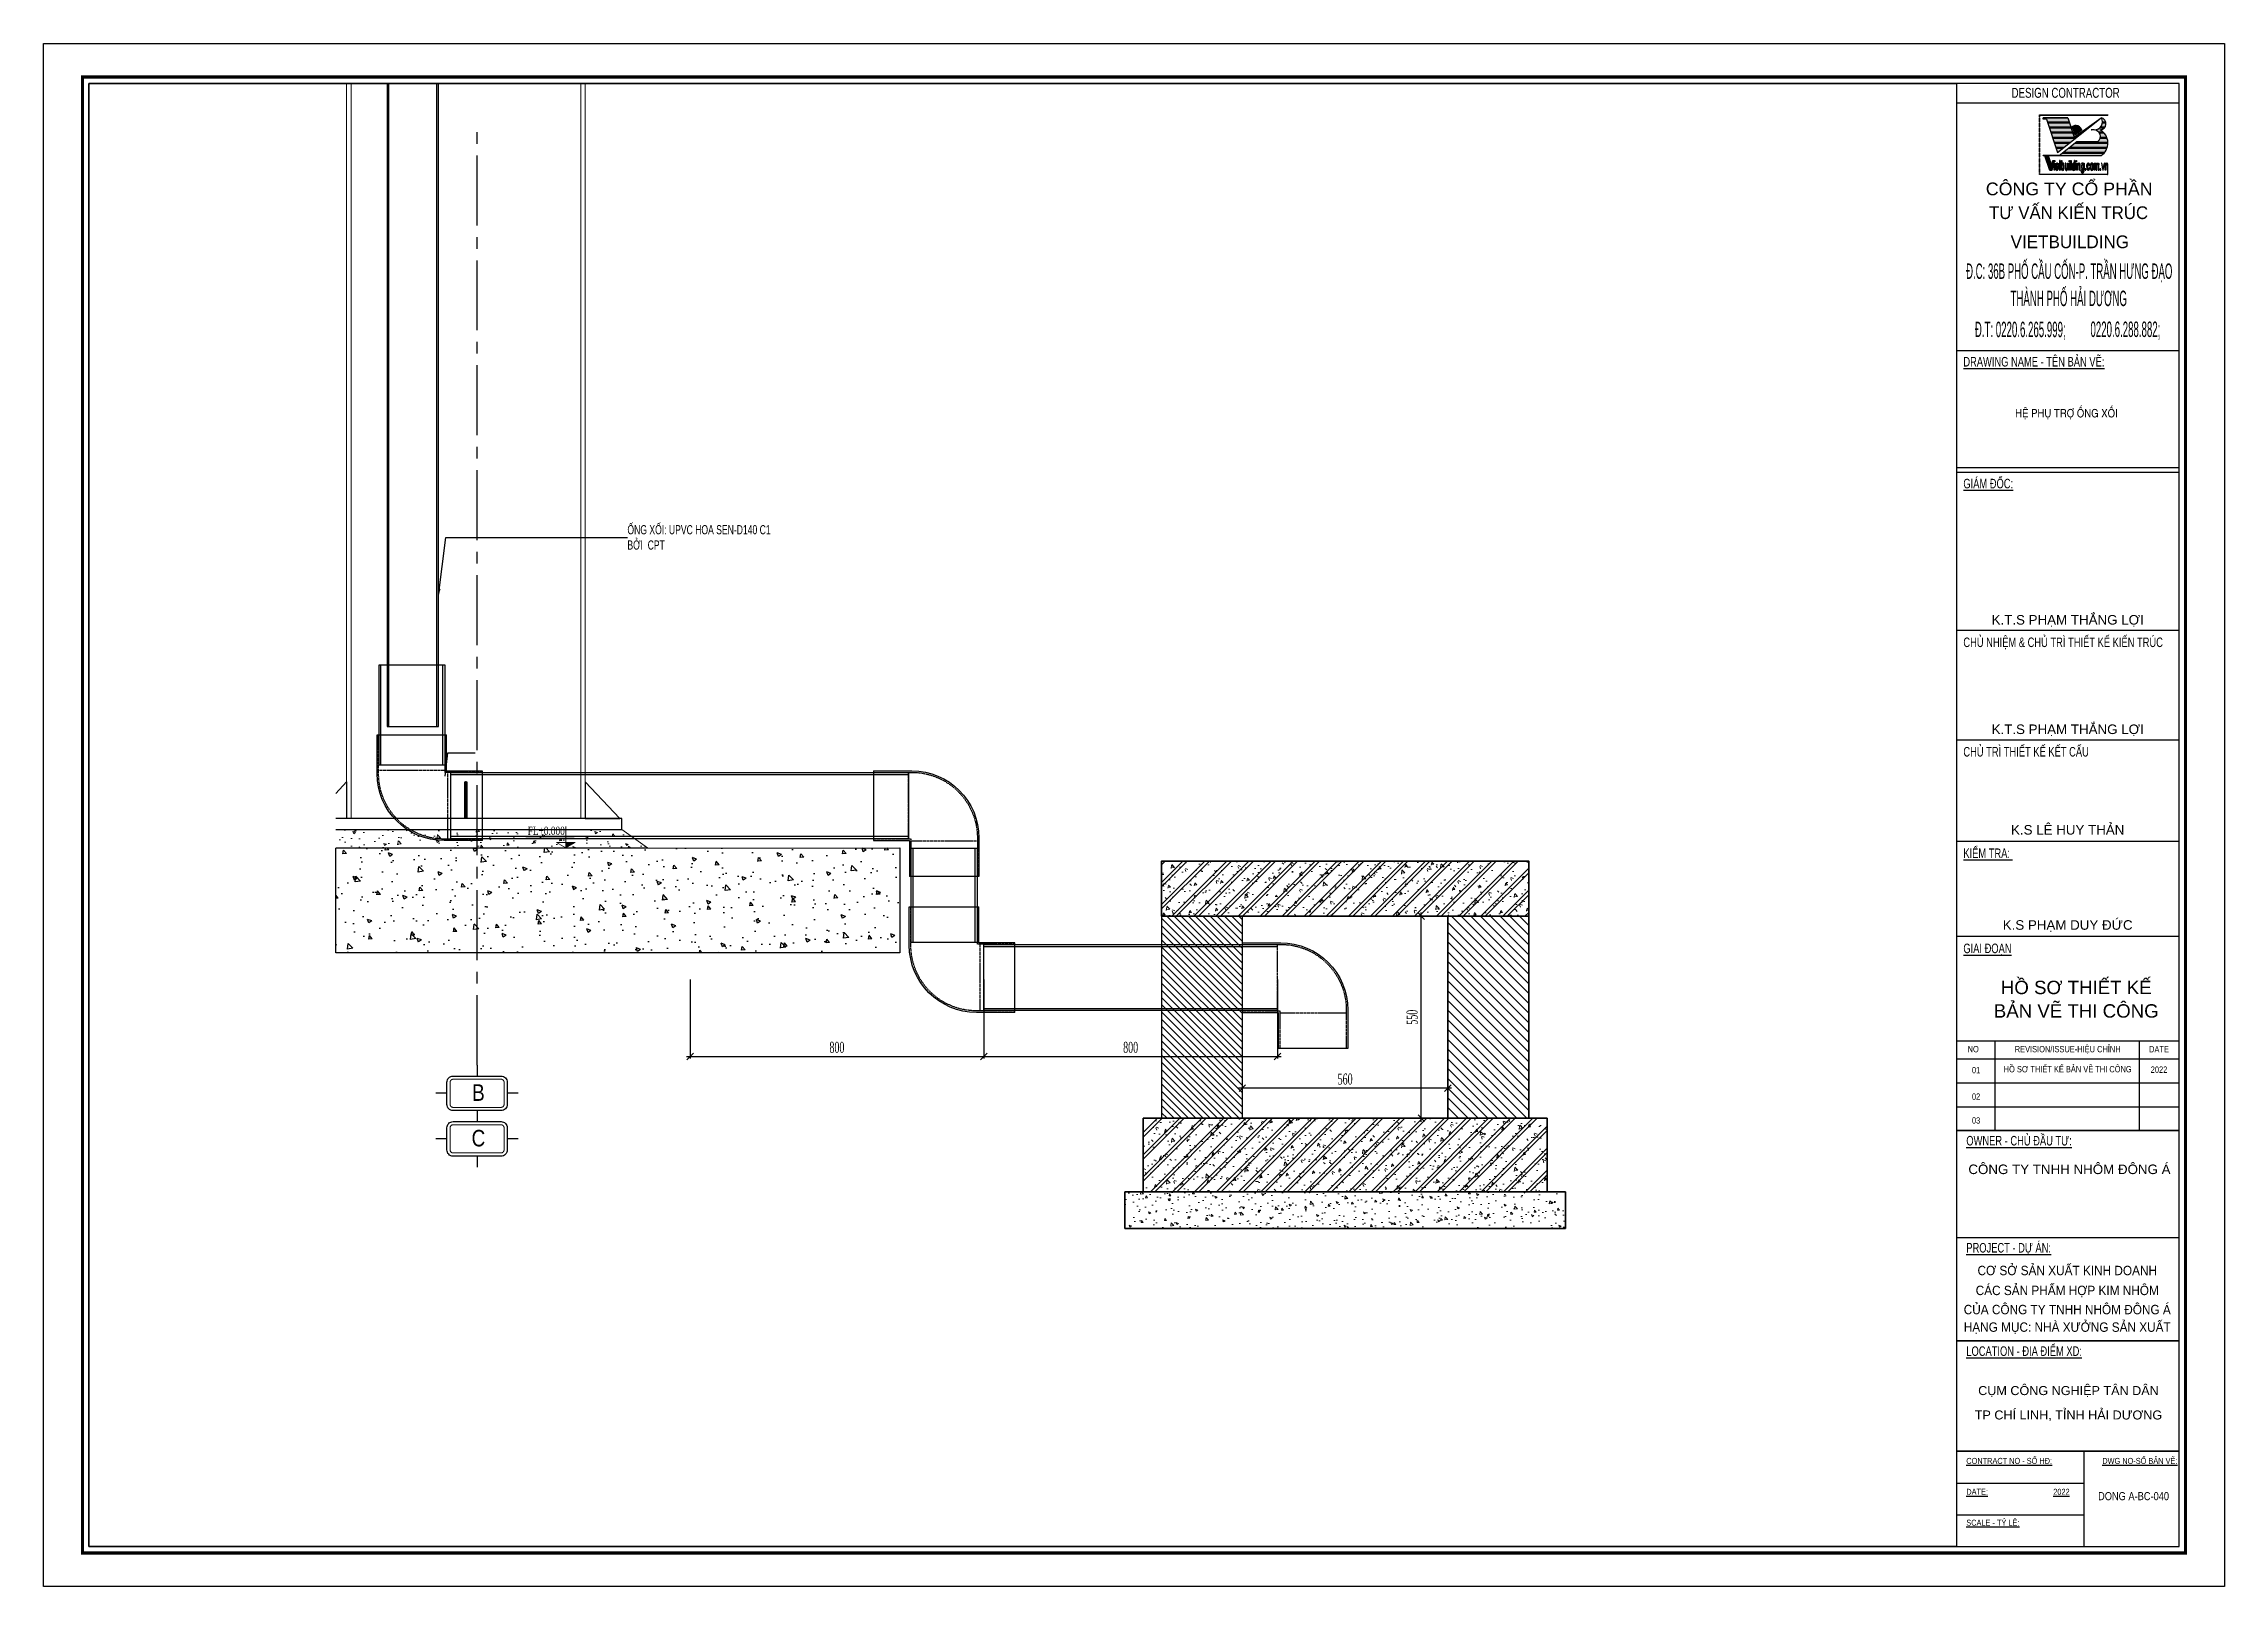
# Model space of a CAD drawing. Header units: inches. Extents: x 1359 to 46357, y -3807 to 191.
# Drawn here: x 26701 to 27295, y -229 to 191 of the extents above; entities that cross this region are included whole.
import ezdxf
from ezdxf.enums import TextEntityAlignment as Align

# ---------------------------------------------------------------- set-up
doc = ezdxf.new("R2010")
doc.units = ezdxf.units.IN
doc.header["$MEASUREMENT"] = 0
for name, pattern in [('CENTER2', [28.575, 19.05, -3.175, 3.175, -3.175]), ('DASHED2', [9.525, 6.35, -3.175]), ('HIDDEN', [0.375, 0.25, -0.125])]:
    doc.linetypes.add(name, pattern=pattern)
for name, color, linetype in [('1', 1, 'Continuous'), ('2', 2, 'Continuous'), ('3', 3, 'Continuous'), ('7', 7, 'Continuous'), ('A-TUONG', 253, 'Continuous'), ('DASHED', 8, 'DASHED2'), ('DIM', 8, 'Continuous'), ('DOWNPOUT', 52, 'Continuous'), ('flashing', 6, 'Continuous'), ('GHI CHU', 7, 'Continuous'), ('KhungTen', 7, 'Continuous'), ('ROOFING', 4, 'Continuous')]:
    doc.layers.add(name, color=color, linetype=linetype)
for name, color, linetype, lineweight in [('251', 251, 'Continuous', 9), ('8', 8, 'CENTER2', 13), ('A-HATCH', 251, 'Continuous', 9), ('Cat', 1, 'Continuous', 35), ('S-STEEL-BEAM', 3, 'Continuous', 0), ('Z-DIMENSIONS-LINES', 1, 'Continuous', 0)]:
    doc.layers.add(name, color=color, linetype=linetype, lineweight=lineweight)
doc.styles.add('hx2', font='VHARIALN.TTF')
doc.styles.add('ST1', font='vntimeh.shx', dxfattribs={"width": 0.6})
doc.styles.add('ST1H', font='vnshxh.shx', dxfattribs={"width": 0.7})
doc.styles.add('ST4', font='VHARIALN.TTF')
doc.styles.add('TILLE', font='VHARIAL.TTF', dxfattribs={"width": 0.7})
doc.styles.add('vntimeh.shx', font='vntimeh.shx', dxfattribs={"width": 0.6})
doc.dimstyles.new('10', dxfattribs={"dimtxt": 3, "dimasz": 1.8, "dimexe": 0.5, "dimexo": 0.5, "dimgap": 1, "dimtad": 1, "dimdec": 0, "dimlfac": 10, "dimzin": 0, "dimdsep": 46, "dimtxsty": 'ST1', "dimblk": 'OBLIQUE', "dimcen": 1, "dimdle": 1, "dimclrd": 8, "dimclre": 8, "dimclrt": 3, "dimadec": 0, "dimazin": 0, "dimtfac": 1, "dimtdec": 0, "dimtix": 1, "dimtmove": 0, "dimatfit": 3, "dimfxl": 0.18, "dimtfill": 1, "dimtolj": 1, "dimtzin": 0, "dimlwd": -1, "dimlwe": -1, "dimarcsym": 1})
doc.dimstyles.new('3', dxfattribs={"dimtxt": 3.5, "dimasz": 1.8, "dimexe": 1, "dimexo": 0, "dimgap": 1, "dimtad": 1, "dimdec": 0, "dimlfac": 3, "dimzin": 0, "dimdsep": 46, "dimtxsty": 'ST1H', "dimblk": 'OBLIQUE', "dimcen": 1, "dimdle": 1, "dimclrd": 8, "dimclre": 8, "dimclrt": 3, "dimadec": 0, "dimazin": 0, "dimtfac": 1, "dimtdec": 0, "dimtix": 1, "dimtofl": 0, "dimtmove": 1, "dimatfit": 3, "dimfxl": 0.18, "dimtfill": 1, "dimtolj": 1, "dimtzin": 0, "dimlwd": -1, "dimlwe": -1, "dimarcsym": 1})

# ---------------------------------------------------------------- blocks, each defined once
blk = doc.blocks.new('A2SBCVN-D')
h = blk.add_hatch(color=16)
h.paths.add_polyline_path([(543.68, 398.73), (543.73, 398.73), (543.73, 399.83), (543.68, 399.83)])
h.paths.add_polyline_path([(543.68, 397.35), (543.73, 397.35), (543.73, 398.45), (543.68, 398.45)])
h.paths.add_polyline_path([(543.68, 395.96), (543.73, 395.96), (543.73, 397.06), (543.68, 397.06)])
h.paths.add_polyline_path([(543.68, 394.58), (543.73, 394.58), (543.73, 395.68), (543.68, 395.68)])
h.paths.add_polyline_path([(543.68, 393.2), (543.73, 393.2), (543.73, 394.3), (543.68, 394.3)])
h.paths.add_polyline_path([(543.68, 391.82), (543.73, 391.82), (543.73, 392.92), (543.68, 392.92)])
h.paths.add_polyline_path([(543.68, 390.43), (543.73, 390.43), (543.73, 391.53), (543.68, 391.53)])
h.paths.add_polyline_path([(543.73, 390.15), (543.68, 390.15), (543.68, 389.05), (543.73, 389.05)])
h.paths.add_polyline_path([(543.68, 387.67), (543.73, 387.67), (543.73, 388.77), (543.68, 388.77)])
h.paths.add_polyline_path([(543.68, 386.28), (543.73, 386.28), (543.73, 387.38), (543.68, 387.38)])
h.paths.add_polyline_path([(543.73, 384.62), (543.68, 384.62), (543.68, 384.4), (543.73, 384.4)])
h.paths.add_polyline_path([(543.68, 384.9), (543.73, 384.9), (543.73, 386), (543.68, 386)])
h.paths.add_polyline_path([(543.73, 400.57), (562.24, 400.57), (562.24, 400.63), (543.68, 400.63), (543.68, 400.11), (543.73, 400.11)])
h = blk.add_hatch(color=16)
h.paths.add_polyline_path([(560.46, 399.83, -0.138544), (560.81, 398.73), (561.67, 398.73, 0.260318)])
h.paths.add_polyline_path([(561.74, 398.45), (560.79, 398.45, -0.1433), (560.34, 397.35), (561.52, 397.35, 0.172481)])
h.paths.add_polyline_path([(561.31, 397.06), (560.07, 397.06, -0.19294), (558.57, 396.56), (557.83, 396.56), (557.75, 396.49), (558.41, 396.49, -0.2212), (559.77, 395.96), (560.95, 395.96, 0.057734), (560.18, 396.53, 0.193391)])
h.paths.add_polyline_path([(561.23, 395.68), (559.99, 395.68, -0.168052), (560.24, 394.58), (561.93, 394.58, 0.079058)])
h.paths.add_polyline_path([(562.04, 394.3), (560.19, 394.3, -0.174147), (559.51, 393.35), (553.81, 393.35), (553.62, 393.2), (562.26, 393.2, 0.067915)])
h.paths.add_polyline_path([(562.27, 392.92), (553.27, 392.92), (551.89, 391.82), (562.12, 391.82, 0.067165)])
h.paths.add_polyline_path([(562.03, 391.53), (551.53, 391.53), (550.15, 390.43), (561.44, 390.43, 0.075638)])
h.paths.add_polyline_path([(561.21, 390.15), (549.8, 390.15), (549.1, 389.59), (549.12, 389.54), (546.02, 389.54), (546.04, 389.47), (560.42, 389.47, 0.062807)])
h = blk.add_hatch(color=16)
h.paths.add_polyline_path([(552.45, 397.35), (554.57, 397.35, 0.327957)])
h.paths.add_polyline_path([(553.23, 394.88), (554.34, 395.68), (552.96, 395.68)])
edge = h.paths.add_edge_path()
edge.add_line((554.74, 395.96), (555.24, 396.33))
edge.add_arc((553.51, 395.91), 1.78, 13.59965, 40.32237)
edge.add_line((554.87, 397.06), (552.51, 397.06))
edge.add_line((552.51, 397.06), (552.87, 395.96))
edge.add_line((552.87, 395.96), (554.74, 395.96))
for points in [[(546.02, 389.54), (544.67, 389.54), (544.67, 389.49), (545.11, 389.49), (546.43, 385.5), (546.96, 385.5), (547.5, 388.18), (547.25, 388.18), (546.96, 386.62)], [(561.38, 387.45), (561.21, 387.45), (560.93, 385.92), (560.66, 387.45), (560.49, 387.45), (560.85, 385.51), (561.01, 385.51)], [(562.12, 384.4), (543.68, 384.4), (543.68, 384.35), (562.12, 384.35)], [(562.28, 384.4), (562.12, 384.4), (562.12, 384.35), (562.28, 384.35)]]:
    blk.add_hatch(color=16).paths.add_polyline_path(points)
h = blk.add_hatch(color=16)
h.paths.add_polyline_path([(547.8, 387.45), (547.63, 387.45), (547.63, 385.51), (547.8, 385.51)])
h.paths.add_polyline_path([(547.8, 388.18), (547.64, 388.18), (547.64, 387.8), (547.8, 387.8)])
h = blk.add_hatch(color=16)
edge = h.paths.add_edge_path()
edge.add_ellipse((548.44, 386.48), major_axis=(0, 1.01), ratio=0.467993, start_angle=-1.65359, end_angle=181.65359)
edge.add_line((548.46, 385.46), (548.46, 385.74))
edge.add_ellipse((548.45, 386.39), major_axis=(0, -0.658), ratio=0.439031, start_angle=270.61566, end_angle=362.36604, ccw=False)
edge.add_line((548.16, 386.39), (548.46, 386.39))
edge.add_line((548.46, 386.39), (548.46, 386.67))
edge.add_line((548.46, 386.67), (548.18, 386.67))
edge.add_ellipse((548.45, 386.66), major_axis=(0, 0.553), ratio=0.480235, start_angle=357.42527, end_angle=449.74626, ccw=False)
edge.add_line((548.46, 387.22), (548.46, 387.49))
edge = h.paths.add_edge_path()
edge.add_ellipse((548.44, 386.48), major_axis=(0, 1.01), ratio=0.467993, start_angle=-95.06323, end_angle=-1.65359)
edge.add_line((548.46, 387.49), (548.46, 387.22))
edge.add_ellipse((548.45, 386.66), major_axis=(0, 0.553), ratio=0.480235, start_angle=270.25374, end_angle=357.42527, ccw=False)
edge.add_line((548.71, 386.67), (548.46, 386.67))
edge.add_line((548.46, 386.67), (548.46, 386.39))
edge.add_line((548.46, 386.39), (548.92, 386.39))
edge = h.paths.add_edge_path()
edge.add_ellipse((548.44, 386.48), major_axis=(0, 1.01), ratio=0.467993, start_angle=181.65359, end_angle=248.01879)
edge.add_line((548.88, 386.1), (548.71, 386.14))
edge.add_ellipse((548.45, 386.39), major_axis=(0, -0.658), ratio=0.439031, start_angle=362.36604, end_angle=427.09973, ccw=False)
edge.add_line((548.46, 385.74), (548.46, 385.46))
h.paths.add_polyline_path([(549.44, 387.45), (549.28, 387.45), (549.28, 388.18), (549.11, 388.18), (549.11, 387.45), (548.99, 387.45), (548.99, 387.19), (549.11, 387.19), (549.11, 385.51), (549.28, 385.51), (549.28, 387.19), (549.44, 387.19)])
h = blk.add_hatch(color=16)
edge = h.paths.add_edge_path()
edge.add_ellipse((561.92, 386.62), major_axis=(0, 0.592), ratio=0.429631, start_angle=337.64297, end_angle=431.11554, ccw=False)
edge.add_arc((561.75, 386.94), 0.355, 22.22037, 39.41118, ccw=False)
edge.add_arc((560.91, 386.76), 1.21, 2.42274, 15.04467, ccw=False)
edge.add_line((562.12, 386.81), (562.12, 384.4))
edge.add_line((562.12, 384.4), (562.28, 384.4))
edge.add_line((562.28, 384.4), (562.28, 387.02))
edge.add_arc((561.86, 387.02), 0.426, 0.09229, 16.46786)
edge.add_arc((561.89, 387.12), 0.374, 2.90688, 68.6705)
edge.add_ellipse((561.94, 386.62), major_axis=(0, 0.867), ratio=0.461501, start_angle=347.94134, end_angle=400.5743)
edge.add_line((561.68, 387.28), (561.68, 387.44))
edge.add_line((561.68, 387.44), (561.51, 387.44))
edge.add_line((561.51, 387.44), (561.51, 385.52))
edge.add_line((561.51, 385.52), (561.68, 385.52))
edge.add_line((561.68, 385.52), (561.68, 386.81))
at = {"layer": 'GHI CHU'}
h = blk.add_hatch(color=256, dxfattribs=at)
h.paths.add_polyline_path([(551.83, 398.45), (545.9, 398.45), (546.26, 397.35), (552.19, 397.35)])
h.paths.add_polyline_path([(552.29, 397.06), (546.35, 397.06), (546.71, 395.96), (552.65, 395.96)])
h.paths.add_polyline_path([(552.74, 395.68), (546.8, 395.68), (547.16, 394.58), (553.1, 394.58)])
h.paths.add_polyline_path([(553.53, 394.3), (547.25, 394.3), (547.61, 393.2), (552.15, 393.2)])
h.paths.add_polyline_path([(551.79, 392.92), (547.7, 392.92), (548.06, 391.82), (550.41, 391.82)])
h.paths.add_polyline_path([(550.06, 391.53), (548.16, 391.53), (548.52, 390.43), (548.68, 390.43)])
h.paths.add_polyline_path([(544.67, 399.83), (544.67, 399.4), (545.59, 399.4), (545.8, 398.73), (551.74, 398.73), (551.38, 399.83)])
h = blk.add_hatch(color=256, dxfattribs=at)
h.paths.add_polyline_path([(555.26, 395.68), (554.71, 395.68), (553.18, 394.58), (553.88, 394.58)])
h.paths.add_polyline_path([(556.99, 397.06), (556.63, 397.06), (555.1, 395.96), (555.61, 395.96)])
h.paths.add_polyline_path([(558.73, 398.45), (558.55, 398.45), (557.02, 397.35), (557.35, 397.35)])
h.paths.add_polyline_path([(560.46, 399.83), (558.94, 398.73), (559.08, 398.73)])
h = blk.add_hatch(color=256, dxfattribs=at)
h.paths.add_polyline_path([(552.26, 386.35), (552.1, 386.35), (552.1, 385.51), (552.26, 385.51)])
h.paths.add_polyline_path([(552.26, 388.18), (552.1, 388.18), (552.1, 386.35), (552.26, 386.35)])
h.paths.add_polyline_path([(551.85, 387.45), (551.67, 387.45), (551.67, 386.35), (551.85, 386.35)])
h.paths.add_polyline_path([(551.85, 386.35), (551.67, 386.35), (551.67, 385.51), (551.85, 385.51)])
h.paths.add_polyline_path([(551.84, 388.18), (551.68, 388.18), (551.68, 387.8), (551.84, 387.8)])
h.paths.add_polyline_path([(551.42, 387.44), (551.25, 387.44), (551.25, 386.35), (551.42, 386.35)])
edge = h.paths.add_edge_path()
edge.add_line((551.42, 386.35), (551.25, 386.35))
edge.add_line((551.25, 386.35), (551.25, 386.15))
edge.add_ellipse((551.01, 386.34), major_axis=(0, -0.592), ratio=0.429631, start_angle=370.82114, end_angle=431.11554, ccw=False)
edge.add_line((551.06, 385.76), (551.06, 385.49))
edge.add_ellipse((550.99, 386.34), major_axis=(0, -0.867), ratio=0.461501, start_angle=369.7106, end_angle=400.5743)
edge.add_line((551.25, 385.68), (551.25, 385.52))
edge.add_line((551.25, 385.52), (551.42, 385.52))
edge.add_line((551.42, 385.52), (551.42, 386.35))
edge = h.paths.add_edge_path()
edge.add_line((550.82, 386.15), (550.82, 386.35))
edge.add_line((550.82, 386.35), (550.65, 386.35))
edge.add_line((550.65, 386.35), (550.65, 385.94))
edge.add_arc((551.08, 385.94), 0.426, 180.09229, 196.46786)
edge.add_arc((551.04, 385.84), 0.374, 182.90688, 248.6705)
edge.add_ellipse((550.99, 386.34), major_axis=(0, -0.867), ratio=0.461501, start_angle=347.94134, end_angle=369.7106)
edge.add_line((551.06, 385.49), (551.06, 385.76))
edge.add_ellipse((551.01, 386.34), major_axis=(0, -0.592), ratio=0.429631, start_angle=337.64297, end_angle=370.82114, ccw=False)
edge.add_arc((551.19, 386.02), 0.355, 202.22037, 219.41118, ccw=False)
edge.add_arc((552.03, 386.2), 1.21, 182.42274, 195.04467, ccw=False)
h.paths.add_polyline_path([(550.82, 387.45), (550.65, 387.45), (550.65, 386.35), (550.82, 386.35)])
edge = h.paths.add_edge_path()
edge.add_ellipse((550.03, 386.48), major_axis=(0, 1.01), ratio=0.405538, start_angle=262.78401, end_angle=401.54315)
edge.add_line((549.76, 387.23), (549.76, 388.18))
edge.add_line((549.76, 388.18), (549.59, 388.18))
edge.add_line((549.59, 388.18), (549.59, 386.35))
edge.add_line((549.59, 386.35), (549.76, 386.35))
edge.add_ellipse((550.02, 386.47), major_axis=(0, -0.743), ratio=0.34591, start_angle=80.54175, end_angle=279.45825, ccw=False)
edge.add_line((550.27, 386.35), (550.44, 386.35))
edge = h.paths.add_edge_path()
edge.add_ellipse((550.03, 386.48), major_axis=(0, 1.01), ratio=0.405538, start_angle=138.45685, end_angle=262.78401)
edge.add_line((550.44, 386.35), (550.27, 386.35))
edge.add_ellipse((550.02, 386.47), major_axis=(0, -0.743), ratio=0.34591, start_angle=-80.54175, end_angle=80.54175, ccw=False)
edge.add_line((549.76, 386.35), (549.59, 386.35))
edge.add_line((549.59, 386.35), (549.59, 385.51))
edge.add_line((549.59, 385.51), (549.76, 385.51))
edge.add_line((549.76, 385.51), (549.76, 385.72))
h = blk.add_hatch(color=256, dxfattribs=at)
edge = h.paths.add_edge_path()
edge.add_line((553.3, 388.18), (553.13, 388.18))
edge.add_line((553.13, 388.18), (553.13, 387.23))
edge.add_ellipse((552.86, 386.48), major_axis=(0, 1.01), ratio=0.405538, start_angle=-41.54315, end_angle=-11.40788)
edge.add_line((552.94, 387.47), (552.94, 387.19))
edge.add_ellipse((552.87, 386.47), major_axis=(0, -0.743), ratio=0.34591, start_angle=14.87451, end_angle=165.12549, ccw=False)
edge.add_line((552.94, 385.75), (552.94, 385.49))
edge.add_ellipse((552.86, 386.48), major_axis=(0, 1.01), ratio=0.405538, start_angle=191.40788, end_angle=221.54315)
edge.add_line((553.13, 385.72), (553.13, 385.51))
edge.add_line((553.13, 385.51), (553.3, 385.51))
edge.add_line((553.3, 385.51), (553.3, 388.18))
edge = h.paths.add_edge_path()
edge.add_ellipse((552.87, 386.47), major_axis=(0, -0.743), ratio=0.34591, start_angle=165.12549, end_angle=374.87451, ccw=False)
edge.add_line((552.94, 387.19), (552.94, 387.47))
edge.add_ellipse((552.86, 386.48), major_axis=(0, 1.01), ratio=0.405538, start_angle=-11.40788, end_angle=191.40788)
edge.add_line((552.94, 385.49), (552.94, 385.75))
h = blk.add_hatch(color=256, dxfattribs=at)
h.paths.add_polyline_path([(554.72, 386.54), (554.55, 386.54), (554.55, 385.51), (554.72, 385.51)])
edge = h.paths.add_edge_path()
edge.add_ellipse((554.38, 386.62), major_axis=(0, 0.867), ratio=0.461501, start_angle=347.94134, end_angle=400.5743)
edge.add_line((554.12, 387.28), (554.12, 387.44))
edge.add_line((554.12, 387.44), (553.95, 387.44))
edge.add_line((553.95, 387.44), (553.95, 386.54))
edge.add_line((553.95, 386.54), (554.12, 386.54))
edge.add_line((554.12, 386.54), (554.12, 386.81))
edge.add_ellipse((554.36, 386.62), major_axis=(0, 0.592), ratio=0.429631, start_angle=337.64297, end_angle=431.11554, ccw=False)
edge.add_arc((554.18, 386.94), 0.355, 22.22037, 39.41118, ccw=False)
edge.add_arc((553.34, 386.76), 1.21, 2.42274, 15.04467, ccw=False)
edge.add_line((554.55, 386.81), (554.55, 386.54))
edge.add_line((554.55, 386.54), (554.72, 386.54))
edge.add_line((554.72, 386.54), (554.72, 387.02))
edge.add_arc((554.29, 387.02), 0.426, 0.09229, 16.46786)
edge.add_arc((554.33, 387.12), 0.374, 2.90688, 68.6705)
h.paths.add_polyline_path([(554.12, 386.54), (553.95, 386.54), (553.95, 385.52), (554.12, 385.52)])
h.paths.add_polyline_path([(553.72, 387.45), (553.55, 387.45), (553.55, 385.51), (553.72, 385.51)])
h.paths.add_polyline_path([(553.72, 388.18), (553.56, 388.18), (553.56, 387.8), (553.72, 387.8)])
h = blk.add_hatch(color=256, dxfattribs=at)
edge = h.paths.add_edge_path()
edge.add_line((555.79, 386.54), (555.62, 386.54))
edge.add_ellipse((555.37, 386.5), major_axis=(0, -0.71), ratio=0.36195, start_angle=-93.15697, end_angle=93.15697, ccw=False)
edge.add_line((555.11, 386.54), (554.93, 386.54))
edge.add_ellipse((555.34, 386.5), major_axis=(0, -0.994), ratio=0.412615, start_angle=267.53347, end_angle=403.88923)
edge.add_line((555.62, 385.78), (555.62, 385.48))
edge.add_ellipse((555.35, 385.48), major_axis=(0, 0.487), ratio=0.558443, start_angle=109.47253, end_angle=270, ccw=False)
edge.add_line((555.1, 385.32), (554.93, 385.37))
edge.add_ellipse((555.35, 385.71), major_axis=(0, -0.994), ratio=0.451737, start_angle=289.93133, end_angle=436.3167)
edge.add_line((555.79, 385.47), (555.79, 386.54))
edge = h.paths.add_edge_path()
edge.add_line((555.79, 387.44), (555.62, 387.44))
edge.add_line((555.62, 387.44), (555.62, 387.21))
edge.add_ellipse((555.34, 386.5), major_axis=(0, -0.994), ratio=0.412615, start_angle=136.11077, end_angle=267.53347)
edge.add_line((554.93, 386.54), (555.11, 386.54))
edge.add_ellipse((555.37, 386.5), major_axis=(0, -0.71), ratio=0.36195, start_angle=93.15697, end_angle=266.84303, ccw=False)
edge.add_line((555.62, 386.54), (555.79, 386.54))
edge.add_line((555.79, 386.54), (555.79, 387.44))
h = blk.add_hatch(color=256, dxfattribs=at)
edge = h.paths.add_edge_path()
edge.add_ellipse((556.92, 386.5), major_axis=(0, -0.994), ratio=0.466355, start_angle=277.69478, end_angle=431.13362)
edge.add_line((557.36, 386.17), (557.18, 386.22))
edge.add_ellipse((556.92, 386.48), major_axis=(0, -0.732), ratio=0.388198, start_angle=278.95447, end_angle=429.57905, ccw=False)
edge.add_line((556.64, 386.36), (556.46, 386.36))
edge = h.paths.add_edge_path()
edge.add_ellipse((556.92, 386.5), major_axis=(0, -0.994), ratio=0.466355, start_angle=112.4126, end_angle=277.69478)
edge.add_line((556.46, 386.36), (556.64, 386.36))
edge.add_ellipse((556.92, 386.48), major_axis=(0, -0.732), ratio=0.388198, start_angle=117.33128, end_angle=278.95447, ccw=False)
edge.add_line((557.17, 386.81), (557.35, 386.87))
edge = h.paths.add_edge_path()
edge.add_ellipse((557.88, 386.48), major_axis=(0, -0.732), ratio=0.388198, start_angle=81.04553, end_angle=278.95447, ccw=False)
edge.add_line((558.16, 386.36), (558.34, 386.36))
edge.add_ellipse((557.88, 386.5), major_axis=(0, -0.994), ratio=0.466355, start_angle=82.30522, end_angle=277.69478)
edge.add_line((557.42, 386.36), (557.6, 386.36))
edge = h.paths.add_edge_path()
edge.add_ellipse((557.88, 386.48), major_axis=(0, -0.732), ratio=0.388198, start_angle=-81.04553, end_angle=81.04553, ccw=False)
edge.add_line((557.6, 386.36), (557.42, 386.36))
edge.add_ellipse((557.88, 386.5), major_axis=(0, -0.994), ratio=0.466355, start_angle=-82.30522, end_angle=82.30522)
edge.add_line((558.34, 386.36), (558.16, 386.36))
h = blk.add_hatch(color=256, dxfattribs=at)
edge = h.paths.add_edge_path()
edge.add_spline(control_points=[(559.26, 386.81), (559.27, 386.87), (559.28, 386.96), (559.33, 387.08), (559.38, 387.16), (559.44, 387.19), (559.48, 387.19), (559.49, 387.19)], knot_values=[0, 0, 0, 0, 11.081479, 18.244879, 23.976294, 28.152413, 30.786044, 30.786044, 30.786044, 30.786044], degree=3, periodic=0)
edge.add_ellipse((559.42, 386.62), major_axis=(0.095, 0.575), ratio=0.385084, start_angle=293.17495, end_angle=365.36311, ccw=False)
edge.add_line((559.66, 386.81), (559.66, 385.52))
edge.add_line((559.66, 385.52), (559.83, 385.52))
edge.add_line((559.83, 385.52), (559.83, 387))
edge.add_spline(control_points=[(559.83, 387), (559.83, 387.01), (559.82, 387.06), (559.81, 387.15), (559.78, 387.27), (559.74, 387.38), (559.67, 387.46), (559.58, 387.49), (559.5, 387.49), (559.42, 387.47), (559.35, 387.4), (559.3, 387.32), (559.26, 387.23), (559.24, 387.17), (559.23, 387.15)], knot_values=[0, 0, 0, 0, 2.354431, 9.360482, 17.790385, 25.124088, 31.700767, 37.28702, 42.777566, 47.268232, 53.023974, 59.355994, 66.629373, 71.187747, 71.187747, 71.187747, 71.187747], degree=3, periodic=0)
edge.add_spline(control_points=[(559.23, 387.15), (559.22, 387.19), (559.2, 387.27), (559.16, 387.37), (559.11, 387.43), (559.04, 387.48), (558.97, 387.49), (558.89, 387.49), (558.81, 387.45), (558.74, 387.37), (558.7, 387.31), (558.68, 387.28)], knot_values=[0, 0, 0, 0, 8.754315, 14.529021, 20.507142, 24.712325, 29.168518, 34.074723, 40.327725, 46.124469, 53.763056, 53.763056, 53.763056, 53.763056], degree=3, periodic=0)
edge.add_line((558.68, 387.28), (558.68, 387.44))
edge.add_line((558.68, 387.44), (558.51, 387.44))
edge.add_line((558.51, 387.44), (558.51, 385.52))
edge.add_line((558.51, 385.52), (558.68, 385.52))
edge.add_line((558.68, 385.52), (558.68, 386.81))
edge.add_ellipse((558.92, 386.62), major_axis=(0, 0.592), ratio=0.429631, start_angle=337.64297, end_angle=431.11554, ccw=False)
edge.add_arc((558.76, 387), 0.31, 13.97298, 32.37003, ccw=False)
edge.add_arc((557.89, 386.76), 1.21, 2.42274, 15.04467, ccw=False)
edge.add_line((559.1, 386.81), (559.1, 385.51))
edge.add_line((559.1, 385.51), (559.26, 385.51))
edge.add_line((559.26, 385.51), (559.26, 386.81))
for points in [[(556.27, 385.89), (556.08, 385.89), (556.08, 385.51), (556.27, 385.51)], [(560.31, 385.89), (560.12, 385.89), (560.12, 385.51), (560.31, 385.51)]]:
    blk.add_hatch(color=256, dxfattribs=at).paths.add_polyline_path(points)
for p, q in [((543.68, 400.11), (543.73, 400.11)), ((543.68, 399.83), (543.73, 399.83)), ((543.68, 398.73), (543.73, 398.73)), ((543.68, 398.45), (543.73, 398.45)), ((544.67, 399.83), (551.38, 399.83)), ((544.67, 399.4), (544.67, 399.83)), ((545.8, 398.73), (551.74, 398.73)), ((545.9, 398.45), (551.83, 398.45)), ((558.55, 398.45), (558.73, 398.45)), ((558.94, 398.73), (559.08, 398.73)), ((560.79, 398.45), (561.74, 398.45)), ((560.81, 398.73), (561.67, 398.73)), ((543.68, 397.35), (543.73, 397.35)), ((543.68, 397.35), (543.73, 397.35)), ((543.68, 397.06), (543.73, 397.06)), ((543.68, 395.96), (543.73, 395.96)), ((543.68, 395.68), (543.73, 395.68)), ((543.68, 394.58), (543.73, 394.58)), ((543.68, 394.3), (543.73, 394.3)), ((543.68, 393.2), (543.73, 393.2)), ((543.68, 392.92), (543.73, 392.92)), ((546.26, 397.35), (552.19, 397.35)), ((546.35, 397.06), (552.29, 397.06)), ((546.71, 395.96), (552.65, 395.96)), ((546.8, 395.68), (552.74, 395.68)), ((547.16, 394.58), (553.88, 394.58)), ((547.25, 394.3), (553.53, 394.3)), ((547.61, 393.2), (552.15, 393.2)), ((547.7, 392.92), (551.79, 392.92)), ((549.03, 389.54), (553.81, 393.35)), ((552.45, 397.35), (554.57, 397.35)), ((552.51, 397.06), (554.87, 397.06)), ((552.87, 395.96), (554.74, 395.96)), ((552.96, 395.68), (554.34, 395.68)), ((554.71, 395.68), (555.26, 395.68)), ((555.1, 395.96), (555.61, 395.96)), ((556.63, 397.06), (556.99, 397.06)), ((557.02, 397.35), (557.35, 397.35)), ((559.77, 395.96), (560.95, 395.96)), ((559.99, 395.68), (561.23, 395.68)), ((560.07, 397.06), (561.31, 397.06)), ((560.19, 394.3), (562.04, 394.3)), ((560.24, 394.58), (561.93, 394.58)), ((560.34, 397.35), (561.52, 397.35)), ((543.68, 391.82), (543.73, 391.82)), ((543.68, 391.53), (543.73, 391.53)), ((543.68, 390.43), (543.73, 390.43)), ((543.68, 390.15), (543.73, 390.15)), ((543.68, 389.05), (543.73, 389.05)), ((543.68, 388.77), (543.73, 388.77)), ((543.68, 387.67), (543.73, 387.67)), ((543.68, 387.38), (543.73, 387.38)), ((543.68, 386.28), (543.73, 386.28)), ((548.06, 391.82), (550.41, 391.82)), ((548.16, 391.53), (550.06, 391.53)), ((548.52, 390.43), (548.68, 390.43)), ((549.8, 390.15), (561.21, 390.15)), ((550.15, 390.43), (561.44, 390.43)), ((551.53, 391.53), (562.03, 391.53)), ((551.89, 391.82), (562.12, 391.82)), ((543.68, 386), (543.73, 386)), ((543.68, 384.9), (543.73, 384.9)), ((543.68, 384.62), (543.73, 384.62))]:
    blk.add_line(p, q)
at = {"color": 16}
for p, q in [((562.18, 400.57), (562.24, 400.57)), ((553.27, 392.92), (562.27, 392.92)), ((553.62, 393.2), (562.26, 393.2)), ((553.81, 393.35), (559.51, 393.35)), ((558.41, 396.49), (557.75, 396.49)), ((558.57, 396.56), (557.83, 396.56)), ((549.12, 389.54), (544.67, 389.54)), ((545.11, 389.49), (544.67, 389.49)), ((560.42, 389.47), (546.04, 389.47)), ((548.16, 386.39), (548.92, 386.39)), ((548.18, 386.67), (548.71, 386.67)), ((560.42, 389.47), (548.61, 389.47)), ((548.71, 386.14), (548.88, 386.1)), ((562.28, 384.4), (543.68, 384.4)), ((543.68, 384.4), (543.68, 384.35)), ((562.28, 384.35), (543.68, 384.35))]:
    blk.add_line(p, q, dxfattribs=at)
at = {"color": 176}
blk.add_line((557.75, 396.49), (557.83, 396.56), dxfattribs=at)
at = {"color": 16}
for points in [[(543.68, 400.11), (543.68, 400.63), (562.24, 400.63), (562.24, 400.57)], [(543.68, 398.73), (543.68, 399.83)], [(543.68, 397.35), (543.68, 398.45)], [(543.73, 400.11), (543.73, 400.57), (562.18, 400.57), (562.18, 400.57)], [(543.73, 398.73), (543.73, 399.83)], [(543.73, 397.35), (543.73, 398.45)], [(543.68, 395.96), (543.68, 397.06)], [(543.68, 394.58), (543.68, 395.68)], [(543.68, 393.2), (543.68, 394.3)], [(543.68, 391.82), (543.68, 392.92)], [(543.73, 395.96), (543.73, 397.06)], [(543.73, 394.58), (543.73, 395.68)], [(543.73, 393.2), (543.73, 394.3)], [(543.73, 391.82), (543.73, 392.92)], [(543.68, 390.43), (543.68, 391.53)], [(543.68, 389.05), (543.68, 390.15)], [(543.68, 387.67), (543.68, 388.77)], [(543.68, 386.28), (543.68, 387.38)], [(543.73, 390.43), (543.73, 391.53)], [(543.73, 389.05), (543.73, 390.15)], [(543.73, 387.67), (543.73, 388.77)], [(543.73, 386.28), (543.73, 387.38)], [(549.11, 387.19), (548.99, 387.19), (548.99, 387.45), (549.11, 387.45)], [(549.28, 387.45), (549.28, 388.18), (549.11, 388.18), (549.11, 387.45)], [(549.11, 387.19), (549.11, 385.51), (549.28, 385.51), (549.28, 387.19)], [(549.28, 387.45), (549.44, 387.45), (549.44, 387.19), (549.28, 387.19)], [(561.68, 386.81), (561.68, 385.52), (561.51, 385.52), (561.51, 387.44), (561.68, 387.44), (561.68, 387.28)], [(562.12, 386.81), (562.12, 384.35), (562.28, 384.35), (562.28, 387.02)], [(543.68, 384.9), (543.68, 386)], [(543.68, 384.4), (543.68, 384.62)], [(543.73, 384.9), (543.73, 386)], [(543.73, 384.4), (543.73, 384.62)]]:
    blk.add_lwpolyline(points, dxfattribs=at)
for points in [[(547.5, 388.18), (546.96, 385.5), (546.43, 385.5), (545.11, 389.49), (544.67, 389.49), (544.67, 389.54), (546.02, 389.54), (546.96, 386.62), (547.25, 388.18)], [(547.63, 387.45), (547.8, 387.45), (547.8, 385.51), (547.63, 385.51)], [(547.64, 388.18), (547.8, 388.18), (547.8, 387.8), (547.64, 387.8)], [(560.66, 387.45), (560.49, 387.45), (560.85, 385.51), (561.01, 385.51), (561.38, 387.45), (561.21, 387.45), (560.93, 385.92)]]:
    blk.add_lwpolyline(points, close=True, dxfattribs=at)
for centre, radius, start, end in [((558.69, 398.67), 2.12, 266.90313, 33.07941), ((560.08, 398.2), 1.67, 273.42206, 76.79415), ((558.53, 394.77), 1.73, 304.75817, 93.82587), ((558.12, 392.93), 4.15, 303.65002, 60.24555), ((561.89, 387.12), 0.374, 2.90688, 69.84098), ((561.75, 386.94), 0.355, 22.22037, 39.41118), ((560.91, 386.76), 1.21, 0.91786, 15.04467), ((561.86, 387.02), 0.426, 359.90771, 16.46786)]:
    blk.add_arc(centre, radius, start, end, dxfattribs=at)
blk.add_arc((553.51, 395.91), 1.78, 13.59965, 127.50143)
for centre, major_axis, ratio, start_param, end_param in [((548.44, 386.48), (0, 1.01), 0.467993, 1.954441, 7.942352), ((548.45, 386.39), (0, 0.658), 0.439031, 1.581542, 4.312704), ((548.45, 386.66), (0, 0.553), 0.480235, -1.566368, 1.566368), ((561.92, 386.62), (0, 0.592), 0.429631, -0.390204, 1.2412), ((561.94, 386.62), (0, 0.867), 0.461501, -0.708155, 0.210463)]:
    blk.add_ellipse(centre, major_axis=major_axis, ratio=ratio, start_param=start_param, end_param=end_param, dxfattribs=at)
at = {"layer": '2', "color": 157, "linetype": 'Continuous'}
blk.add_lwpolyline([(0, 420), (594, 420), (594, 0), (0, 0)], close=True, dxfattribs=at)
at = {"layer": '2', "color": 167, "linetype": 'Continuous', "const_width": 0.871}
blk.add_lwpolyline([(10.59, 9.07), (583.41, 9.07), (583.41, 410.93), (10.59, 410.93)], close=True, dxfattribs=at)
at = {"layer": '2', "color": 147, "linetype": 'Continuous'}
blk.add_lwpolyline([(12.33, 10.81), (581.67, 10.81), (581.67, 409.19), (12.33, 409.19)], close=True, dxfattribs=at)
at = {"layer": 'DIM'}
for p, q in [((551.38, 399.83), (544.67, 399.83)), ((545.59, 399.4), (544.67, 399.4)), ((545.59, 399.4), (544.67, 399.4)), ((545.59, 399.4), (548.55, 390.33)), ((546.02, 398.08), (548.55, 390.33)), ((548.55, 390.33), (560.46, 399.83)), ((551.38, 399.83), (553.11, 394.53)), ((553.11, 394.53), (560.46, 399.83))]:
    blk.add_line(p, q, dxfattribs=at)
at = {"layer": 'GHI CHU'}
for p, q in [((557.17, 386.81), (557.35, 386.87)), ((557.18, 386.22), (557.36, 386.17)), ((555.13, 385.31), (554.92, 385.37))]:
    blk.add_line(p, q, dxfattribs=at)
for points in [[(549.76, 385.72), (549.76, 385.51), (549.59, 385.51), (549.59, 388.18), (549.76, 388.18), (549.76, 387.23)], [(550.82, 386.15), (550.82, 387.45), (550.65, 387.45), (550.65, 385.94)], [(551.25, 386.15), (551.25, 387.44), (551.42, 387.44), (551.42, 385.52), (551.25, 385.52), (551.25, 385.68)], [(553.13, 387.23), (553.13, 388.18), (553.3, 388.18), (553.3, 385.51), (553.13, 385.51), (553.13, 385.72)], [(553.13, 385.72), (553.13, 385.51), (553.3, 385.51), (553.3, 388.18), (553.13, 388.18), (553.13, 387.23)], [(554.12, 386.81), (554.12, 385.52), (553.95, 385.52), (553.95, 387.44), (554.12, 387.44), (554.12, 387.28)], [(554.55, 386.81), (554.55, 385.51), (554.72, 385.51), (554.72, 387.02)], [(555.62, 387.21), (555.62, 387.44), (555.79, 387.44), (555.79, 385.47)], [(558.68, 386.81), (558.68, 385.52), (558.51, 385.52), (558.51, 387.44), (558.68, 387.44), (558.68, 387.28)], [(559.1, 386.81), (559.1, 385.51), (559.26, 385.51), (559.26, 386.81)], [(559.66, 386.81), (559.66, 385.52), (559.83, 385.52), (559.83, 387)], [(555.62, 385.47), (555.62, 385.78)]]:
    blk.add_lwpolyline(points, dxfattribs=at)
for points in [[(551.67, 387.45), (551.85, 387.45), (551.85, 385.51), (551.67, 385.51)], [(551.68, 388.18), (551.84, 388.18), (551.84, 387.8), (551.68, 387.8)], [(552.1, 388.18), (552.26, 388.18), (552.26, 385.51), (552.1, 385.51)], [(553.55, 387.45), (553.72, 387.45), (553.72, 385.51), (553.55, 385.51)], [(553.56, 388.18), (553.72, 388.18), (553.72, 387.8), (553.56, 387.8)], [(556.08, 385.51), (556.27, 385.51), (556.27, 385.89), (556.08, 385.89)], [(560.12, 385.51), (560.31, 385.51), (560.31, 385.89), (560.12, 385.89)]]:
    blk.add_lwpolyline(points, close=True, dxfattribs=at)
for centre, radius, start, end in [((552.03, 386.2), 1.21, 180.91786, 195.04467), ((554.33, 387.12), 0.374, 2.90688, 69.84098), ((554.18, 386.94), 0.355, 22.22037, 39.41118), ((553.34, 386.76), 1.21, 0.91786, 15.04467), ((554.29, 387.02), 0.426, 359.90771, 16.46786), ((558.76, 387), 0.31, 13.97298, 32.37003), ((557.89, 386.76), 1.21, 0.91786, 15.04467), ((551.08, 385.94), 0.426, 179.90771, 196.46786), ((551.04, 385.84), 0.374, 182.90688, 249.84098), ((551.19, 386.02), 0.355, 202.22037, 219.41118)]:
    blk.add_arc(centre, radius, start, end, dxfattribs=at)
for centre, major_axis, ratio, start_param, end_param in [((550.03, 386.48), (0, 1.01), 0.405538, -0.725065, 3.866657), ((550.02, 386.47), (0, -0.743), 0.34591, -1.570796, 4.712389), ((551.01, 386.34), (0, 0.592), 0.429631, 2.751389, 4.382793), ((552.86, 386.48), (0, 1.01), 0.405538, -0.725065, 3.866657), ((552.87, 386.47), (0, -0.743), 0.34591, -1.570796, 4.712389), ((554.36, 386.62), (0, 0.592), 0.429631, -0.390204, 1.2412), ((554.38, 386.62), (0, 0.867), 0.461501, -0.708155, 0.210463), ((555.34, 386.5), (0, 0.994), 0.412615, 2.375581, 7.049197), ((555.37, 386.5), (0, -0.71), 0.36195, -1.570796, 4.712389), ((556.92, 386.5), (0, 0.994), 0.466355, -1.179623, 4.383108), ((556.92, 386.48), (0, 0.732), 0.388198, -1.093776, 4.355976), ((557.88, 386.5), (0, -0.994), 0.466355, -1.570796, 4.712389), ((557.88, 386.48), (0, -0.732), 0.388198, -1.570796, 4.712389), ((558.92, 386.62), (0, 0.592), 0.429631, -0.390204, 1.2412), ((559.42, 386.62), (0.095, 0.575), 0.385084, -0.093604, 1.166317), ((550.99, 386.34), (0, 0.867), 0.461501, 2.433438, 3.352056), ((555.35, 385.71), (0, 0.994), 0.451737, 1.809615, 4.364522), ((555.35, 385.48), (0, 0.487), 0.558443, 1.570796, 4.372529)]:
    blk.add_ellipse(centre, major_axis=major_axis, ratio=ratio, start_param=start_param, end_param=end_param, dxfattribs=at)
for points in [[(558.68, 387.28), (558.74, 387.38), (558.81, 387.44), (558.9, 387.49), (558.97, 387.49), (559.04, 387.47), (559.1, 387.44), (559.16, 387.36), (559.19, 387.28), (559.23, 387.15)], [(559.23, 387.15), (559.25, 387.22), (559.3, 387.32), (559.36, 387.4), (559.42, 387.46), (559.49, 387.49), (559.58, 387.49), (559.66, 387.45), (559.73, 387.38), (559.78, 387.27), (559.81, 387.14), (559.82, 387.03), (559.83, 387)], [(559.49, 387.19), (559.45, 387.19), (559.39, 387.16), (559.34, 387.09), (559.29, 386.98), (559.26, 386.81)]]:
    blk.add_spline(points, degree=3, dxfattribs=at)
at = {"layer": 'KhungTen'}
for p, q in [((581.67, 409.19), (521.02, 409.19)), ((521.02, 409.19), (521.02, 139.14)), ((581.67, 139.14), (581.67, 409.19)), ((581.67, 403.82), (521.02, 403.82)), ((521.02, 336.46), (581.67, 336.46)), ((581.67, 304.48), (521.02, 304.48)), ((581.67, 303.27), (521.02, 303.27)), ((581.67, 260.21), (521.02, 260.21)), ((581.67, 230.41), (521.02, 230.41)), ((581.67, 202.78), (521.02, 202.78)), ((581.67, 176.88), (521.02, 176.88)), ((521.02, 148.54), (581.67, 148.54)), ((531.56, 137.09), (531.56, 148.54)), ((570.84, 124.1), (570.84, 148.54)), ((521.02, 143.59), (581.67, 143.59)), ((521.02, 143.59), (581.67, 143.59)), ((521.02, 139.14), (521.02, 66.81)), ((521.02, 137.09), (581.67, 137.09)), ((531.56, 130.59), (531.56, 137.09)), ((581.67, 66.81), (581.67, 139.14)), ((521.02, 130.59), (581.67, 130.59)), ((531.56, 124.1), (531.56, 130.59)), ((521.02, 124.1), (581.67, 124.1)), ((581.67, 124.1), (521.02, 124.1)), ((521.02, 94.94), (581.67, 94.94)), ((521.02, 66.81), (521.02, 36.8)), ((521.02, 66.81), (581.67, 66.81)), ((581.67, 66.81), (521.02, 66.81)), ((581.67, 36.8), (581.67, 66.81)), ((521.02, 36.8), (521.02, 10.81)), ((521.02, 36.8), (581.67, 36.8)), ((581.67, 36.8), (521.02, 36.8)), ((555.68, 36.8), (555.68, 10.81)), ((581.67, 10.81), (581.67, 36.8)), ((521.02, 28.14), (555.68, 28.14)), ((521.02, 19.47), (555.68, 19.47)), ((521.02, 10.81), (581.67, 10.81))]:
    blk.add_line(p, q, dxfattribs=at)
at = {"layer": '3', "ltscale": 0.5, "style": 'ST4'}
for tag, p in [('TENBANVE', (551.34, 319.39)), ('STT', (569.26, 24.56))]:
    blk.add_attdef(tag, text='', height=3, dxfattribs=at).set_placement(p, align=Align.MIDDLE_CENTER)
at = {"layer": 'KhungTen', "style": 'TILLE'}
for s, height, width, p in [('design contractor', 2.6966, 0.7, (550.76, 405.26)), ('thµnh phè h¶i d\xad¬ng', 4.2108, 0.447721, (551.6, 348.54))]:
    blk.add_text(s, height=height, dxfattribs=dict(at, width=width)).set_placement(p, align=Align.CENTER)
for s, height, width, p, p2 in [('c«ng ty cæ phÇn', 3.4657, 0.999149, (529.02, 378.72), (574.44, 378.72)), ('t\xad vÊn kiÕn tróc', 3.4657, 0.958998, (529.89, 372.24), (573.22, 372.24)), ('®.c: 36b phè cÇu cèn-p. trÇn h\xadng ®¹o', 4.2108, 0.447721, (523.64, 355.95), (579.83, 355.95))]:
    blk.add_text(s, height=height, dxfattribs=dict(at, width=width)).set_placement(p, p2, align=Align.FIT)
for s, height, width, p in [('vietbuilding', 3.4657, 0.958998, (535.78, 364.31)), ('®.t: 0220.6.265.999;', 4.2108, 0.447721, (526.03, 340.09)), (' 0220.6.288.882;', 4.2108, 0.447721, (556.79, 340.13)), ('%%Udrawing name - tªn b¶n vÏ:', 2.5992, 0.7, (522.9, 332.1)), ('%%Ugi¸m ®èc:', 2.5992, 0.7, (522.9, 298.93)), ('chñ nhiÖm & chñ tr× thiÕt kÕ kiÕn tróc', 2.5992, 0.7, (522.9, 255.72)), ('chñ tr× thiÕt kÕ KÕT CÊU', 2.5992, 0.7, (522.9, 225.92)), ('%%UKIÓM TRA: ', 2.5992, 0.7, (522.9, 198.29)), ('%%UGIAI §O¹N', 2.5992, 0.7, (522.9, 172.39)), ('%%uowner - chñ ®Çu t\xad:', 2.5992, 0.7, (523.71, 120.03)), ('%%uproject - dù ¸n:', 2.5992, 0.7, (523.71, 90.88)), ('%%ulocation - ®Þa ®iÓm xd:', 2.5992, 0.7, (523.71, 62.74)), ('%%ucontract no - sè h®:', 1.6386, 0.7, (523.71, 33.34)), ('%%udwg no-sè b¶n vÏ:', 1.6386, 0.7, (560.75, 33.34)), ('%%udate:', 1.639, 0.7, (523.71, 24.92)), ('%%U2022', 1.639, 0.7, (547.4, 24.92)), ('%%uscale - tû lÖ:', 1.6386, 0.7, (523.71, 16.51))]:
    blk.add_text(s, height=height, dxfattribs=dict(at, width=width)).set_placement(p)
for s, height, p in [('k.t.s ph¹m th¾ng lîi', 2.5992, (551.32, 263.14)), ('k.t.s ph¹m th¾ng lîi', 2.5992, (551.32, 233.34)), ('k.s L£ HUY TH¶N', 2.5992, (551.32, 205.97)), ('k.s PH¹M DUY §øC', 2.5992, (551.32, 180.06)), ('Hå S¥ THIÕT KÕ', 3.6389, (553.65, 163.05)), ('B¶N VÏ THI C¤NG', 3.6389, (553.65, 156.66)), ('C¤NG TY TNHH NH¤M §¤NG ¸', 2.5992, (551.8, 113.54)), ('CôM C¤NG NGHIÖP T¢N D¢N', 2.4563, (551.53, 53.3)), ('TP CHÝ LINH, TØNH H¶I D¦¥NG', 2.4563, (551.53, 46.66))]:
    blk.add_text(s, height=height, dxfattribs=at).set_placement(p, align=Align.MIDDLE_CENTER)
for s, height, width, p in [('no', 1.733, 0.7, (525.59, 146.26)), ('revision/issue-hiÖu chØnh', 1.7328, 0.7, (551.32, 146.26)), ('date', 1.733, 0.7, (576.19, 146.23)), ('01', 1.733, 0.7, (526.37, 140.55)), ('Hå S¥ THIÕT KÕ B¶N VÏ THI C¤NG', 1.7328, 0.7, (551.32, 140.81)), ('2022', 1.733, 0.7, (576.19, 140.67)), ('02', 1.733, 0.7, (526.37, 133.34)), ('03', 1.733, 0.7, (526.37, 126.84)), ('C¥ Së S¶N XUÊT KINH DOANH', 2.5553, 0.9, (551.2, 85.99)), ('CñA C¤NG TY TNHH NH¤M §¤NG ¸', 2.5553, 0.9, (551.2, 75.36)), ('C¸C S¶N PHÈM HîP KIM NH¤M', 2.5553, 0.9, (551.2, 80.57)), ('H¹NG MôC: NHµ X¦ëNG S¶N XUÊT', 2.5553, 0.9, (551.2, 70.58))]:
    blk.add_text(s, height=height, dxfattribs=dict(at, width=width)).set_placement(p, align=Align.MIDDLE_CENTER)
blk = doc.blocks.new('A$C4AE13D6C')
at = {"layer": 'A-HATCH', "linetype": 'ByBlock'}
h = blk.add_hatch(dxfattribs=at)
h.set_pattern_fill('1BETONG2-BOP', color=256, scale=3.333333, style=0, pattern_type=2)
h.set_pattern_definition([(50, (-1081080.09, -231003.236), (23.90867275, -2.09173783), [2.5, -27.5]), (355, (-1081080.09, -231003.236), (-4.62504445, 25.0730711), [2, -22]), (100.4514, (-1081078.098, -231003.41), (19.28364606, 22.98131807), [2.124673, -23.37140373]), (46.1842, (-1081080.09, -230996.57), (35.5747016, -5.5173005), [3.75, -41.25]), (96.6356, (-1081077.126, -230997.03), (31.1554235, 32.4705957), [3.1870096, -35.0571]), (351.1842, (-1081080.09, -230996.57), (31.1553982, 32.47062), [3, -33]), (21, (-1081076.757, -230998.236), (19.89690174, -13.4206297), [2.5, -27.5]), (226, (-1081076.757, -230998.236), (22.39607075, -12.1846603), [2, -22]), (71.4514, (-1081075.099, -230999.354), (28.00742095, 10.75101656), [2.124673, -23.37140373]), (67.5, (-1081080.09, -231003.236), (-5.19720611, 9.81248206), [0, -21.73333333, 0, -22.33333333, 0, -22.08333333]), (4.5, (-1081080.09, -231003.236), (9.4450308, 12.67010628), [0, -12.73333333, 0, -21.23333333, 0, -8.41666667]), (327.5, (-1081087.5235, -231003.236), (17.794081206, -0.75182906), [0, -8.33333333, 0, -26, 0, -34.5]), (317.5, (-1081090.857, -231003.236), (19.43953898, 3.33683274), [0, -10.83333333, 0, -17.26666667, 0, -24.5]), (315, (-1081080.09, -231003.236), (10.01734607, 10.01734607), []), (315, (-1081080.09, -230999.152), (10.01734607, 10.01734607), [])])
h.paths.add_polyline_path([(33.3, 283.3), (33.3, 333.3), (366.7, 333.3), (366.7, 283.3)])
h = blk.add_hatch(dxfattribs=at)
h.set_pattern_fill('ANSI31', color=256, scale=50, style=0)
h.set_pattern_definition([(45, (-74774.464, 13259.838), (-4.4194174, 4.4194174), [])])
h.paths.add_polyline_path([(33.3, 100), (106.7, 100), (106.7, 283.3), (33.3, 283.3)])
h = blk.add_hatch(dxfattribs=at)
h.set_pattern_fill('ANSI31', color=256, scale=37, style=0)
h.set_pattern_definition([(45, (-1081080.09, -230953.236), (-3.270368863, 3.270368863), [])])
h.paths.add_polyline_path([(366.7, 100), (293.3, 100), (293.3, 283.3), (366.7, 283.3)])
h = blk.add_hatch(dxfattribs=at)
h.set_pattern_fill('1BETONG2-BOP', color=256, scale=3.333333, style=0, pattern_type=2)
h.set_pattern_definition([(50, (-1081080.09, -230953.236), (23.90867275, -2.09173783), [2.5, -27.5]), (355, (-1081080.09, -230953.236), (-4.62504445, 25.0730711), [2, -22]), (100.4514, (-1081078.098, -230953.41), (19.28364606, 22.98131807), [2.124673, -23.37140373]), (46.1842, (-1081080.09, -230946.57), (35.5747016, -5.5173005), [3.75, -41.25]), (96.6356, (-1081077.126, -230947.03), (31.1554235, 32.4705957), [3.1870096, -35.0571]), (351.1842, (-1081080.09, -230946.57), (31.1553982, 32.47062), [3, -33]), (21, (-1081076.757, -230948.236), (19.89690174, -13.4206297), [2.5, -27.5]), (226, (-1081076.757, -230948.236), (22.39607075, -12.1846603), [2, -22]), (71.4514, (-1081075.099, -230949.354), (28.00742095, 10.75101656), [2.124673, -23.37140373]), (67.5, (-1081080.09, -230953.236), (-5.19720611, 9.81248206), [0, -21.73333333, 0, -22.33333333, 0, -22.08333333]), (4.5, (-1081080.09, -230953.236), (9.4450308, 12.67010628), [0, -12.73333333, 0, -21.23333333, 0, -8.41666667]), (327.5, (-1081087.5235, -230953.236), (17.794081206, -0.75182906), [0, -8.33333333, 0, -26, 0, -34.5]), (317.5, (-1081090.857, -230953.236), (19.43953898, 3.33683274), [0, -10.83333333, 0, -17.26666667, 0, -24.5]), (315, (-1081080.09, -230953.236), (10.01734607, 10.01734607), []), (315, (-1081080.09, -230949.152), (10.01734607, 10.01734607), [])])
h.paths.add_polyline_path([(16.7, 33.3), (16.7, 100), (383.3, 100), (383.3, 33.3)])
h = blk.add_hatch(dxfattribs=at)
h.set_pattern_fill('AR-CONC', color=256, scale=2.96, style=0)
h.set_pattern_definition([(50, (-43227.203, -9190.13), (21.2309014, -1.857463), [2.22, -24.42]), (355, (-43227.203, -9190.13), (-4.10704, 22.264887), [1.776, -19.536]), (100.4514, (-43225.433, -9190.284), (17.123878, 20.40741), [1.88671, -20.753807]), (46.1842, (-43227.203, -9184.21), (31.590335, -4.899363), [3.33, -36.63]), (96.6356, (-43224.57, -9184.617), (27.666016, 28.83389), [2.830065, -31.130705]), (351.1842, (-43227.203, -9184.21), (27.665994, 28.83391), [2.664, -29.304]), (21, (-43224.243, -9185.69), (17.668449, -11.917519), [2.22, -24.42]), (326, (-43224.243, -9185.69), (7.202134, 21.464441), [1.776, -19.536]), (71.4514, (-43222.77, -9186.682), (24.87059, 9.546903), [1.88671, -20.753807]), (37.5, (-43227.203, -9190.129), (0.3599317, 9.8536581), [0, -19.2992, 0, -19.832, 0, -19.61]), (7.5, (-43227.203, -9190.129), (7.7868583, 11.6745867), [0, -11.3072, 0, -18.8552, 0, -7.474]), (327.5, (-43233.8035, -9190.129), (15.8011441, -0.6676242), [0, -7.4, 0, -23.088, 0, -30.636]), (317.5, (-43236.764, -9190.129), (17.2623106, 2.9631075), [0, -9.62, 0, -15.3328, 0, -21.756])])
h.paths.add_polyline_path([(400, 0), (400, 33.3), (0, 33.3), (0, 0)])
at = {"color": 8}
for points in [[(33.3, 333.3), (366.7, 333.3), (366.7, 283.3), (33.3, 283.3)], [(33.3, 283.3), (106.7, 283.3), (106.7, 100), (33.3, 100)], [(293.3, 283.3), (366.7, 283.3), (366.7, 100), (293.3, 100)], [(16.7, 100), (383.3, 100), (383.3, 33.3), (16.7, 33.3)], [(0, 33.3), (400, 33.3), (400, 0), (0, 0)]]:
    blk.add_lwpolyline(points, close=True, dxfattribs=at)
at = {"layer": 'A-TUONG', "color": 0, "linetype": 'ByBlock'}
for points in [[(33.3, 100), (106.7, 100), (106.7, 283.3), (33.3, 283.3)], [(366.7, 100), (293.3, 100), (293.3, 283.3), (366.7, 283.3)], [(0, 33.3), (0, 0), (400, 0), (400, 33.3)]]:
    blk.add_lwpolyline(points, close=True, dxfattribs=at)
at = {"layer": 'Cat', "linetype": 'ByBlock'}
for points in [[(33.3, 283.3), (33.3, 333.3), (366.7, 333.3), (366.7, 283.3)], [(16.7, 33.3), (16.7, 100), (383.3, 100), (383.3, 33.3)]]:
    blk.add_lwpolyline(points, close=True, dxfattribs=at)
at = {"layer": 'Z-DIMENSIONS-LINES', "color": 6, "linetype": 'ByBlock'}
for p, q in [((106.7, 283.3), (106.7, 100)), ((293.3, 100), (293.3, 283.3)), ((106.7, 100), (293.3, 100))]:
    blk.add_line(p, q, dxfattribs=at)
blk = doc.blocks.new('D90-90')
at = {"layer": 'ROOFING', "color": 254}
for p, q in [((-296909.8, -76158.4), (-296964.3, -76158.4)), ((-296909.8, -76158.4), (-296909.8, -76256.9)), ((-297059.3, -76253.4), (-297059.3, -76307.9)), ((-296909.8, -76256.9), (-296960.8, -76256.9)), ((-296960.8, -76256.9), (-296960.8, -76307.9)), ((-297059.3, -76307.9), (-296960.8, -76307.9))]:
    blk.add_line(p, q, dxfattribs=at)
at = {"layer": 'ROOFING', "color": 254, "linetype": 'HIDDEN'}
for p, q in [((-296909.8, -76160.6), (-296964.3, -76160.6)), ((-296959.7, -76254.7), (-296959.7, -76160.6)), ((-297057.1, -76253.4), (-297057.1, -76307.9)), ((-296963, -76257.5), (-297057.1, -76257.5)), ((-296909.8, -76254.7), (-296963, -76254.7)), ((-296963, -76254.7), (-296963, -76307.9))]:
    blk.add_line(p, q, dxfattribs=at)
at = {"layer": 'ROOFING', "color": 254}
blk.add_arc((-296964.3, -76253.4), 95, 90, 180, dxfattribs=at)
at = {"layer": 'ROOFING', "color": 254, "linetype": 'HIDDEN'}
blk.add_arc((-296964.3, -76253.4), 92.8, 90, 180, dxfattribs=at)
blk = doc.blocks.new('COS')
at = {"color": 8}
blk.add_solid([(0, 0), (-3.39, 1.99), (0, 1.99)], dxfattribs=at)
at = {"layer": '251', "color": 8, "linetype": 'Continuous'}
for p, q in [((-3, 3.49), (14.52, 3.49)), ((0, 0), (0, 7.82))]:
    blk.add_line(p, q, dxfattribs=at)
blk.add_lwpolyline([(-3.39, 1.99), (0, 0), (3.39, 1.99), (3.39, 1.99)], close=True, dxfattribs=at)
at = {"layer": '251', "color": 4}
blk.add_lwpolyline([(3.39, 0), (3.39, 0), (-3.39, 0)], dxfattribs=at)
at = {"layer": '3', "color": 3, "style": 'vntimeh.shx', "width": 0.75}
blk.add_attdef('%%P0.000', (1.32, 4.73), '', height=3, dxfattribs=at)
blk = doc.blocks.new('_Oblique')
at = {"color": 0, "linetype": 'ByBlock', "lineweight": -2}
blk.add_line((-0.5, -0.5), (0.5, 0.5), dxfattribs=at)
blk = doc.blocks.new('*D861')
at = {"color": 8, "linetype": 'Continuous', "transparency": 16777216}
for p, q in [((27083.5, -46.2), (27076.25, -46.2)), ((27076.75, -102.2), (27076.75, -45.2)), ((27083.5, -101.2), (27076.25, -101.2))]:
    blk.add_line(p, q, dxfattribs=at)
at = {"layer": 'Defpoints', "color": 0, "transparency": 16777216}
for p in [(27076.75, -46.2), (27084, -46.2), (27084, -101.2)]:
    blk.add_point(p, dxfattribs=at)
at = {"color": 8, "transparency": 16777216, "xscale": 1.8, "yscale": 1.8, "zscale": 1.8}
for p, rotation in [((27076.75, -46.2), 90), ((27076.75, -101.2), 270)]:
    blk.add_blockref('_Oblique', p, dxfattribs=dict(at, rotation=rotation))
at = {"color": 3, "transparency": 16777216, "insert": (27074.25, -73.7), "char_height": 3, "attachment_point": 5, "rotation": 90, "style": 'ST1', "bg_fill": 3, "box_fill_scale": 1.25, "bg_fill_color": 256, "bg_fill_true_color": 13158600, "bg_fill_transparency": 8254428}
blk.add_mtext('\\A1;550', dxfattribs=at)
blk = doc.blocks.new('*D862')
at = {"color": 8, "linetype": 'Continuous', "transparency": 16777216}
for p, q in [((27085, -93.05), (27027, -93.05)), ((27028, -100.7), (27028, -92.55)), ((27084, -100.7), (27084, -92.55))]:
    blk.add_line(p, q, dxfattribs=at)
at = {"layer": 'Defpoints', "color": 0, "transparency": 16777216}
for p in [(27028, -93.05), (27028, -101.2), (27084, -101.2)]:
    blk.add_point(p, dxfattribs=at)
at = {"color": 8, "transparency": 16777216, "xscale": 1.8, "yscale": 1.8, "zscale": 1.8, "rotation": 180}
blk.add_blockref('_Oblique', (27028, -93.05), dxfattribs=at)
at = {"color": 8, "transparency": 16777216, "xscale": 1.8, "yscale": 1.8, "zscale": 1.8}
blk.add_blockref('_Oblique', (27084, -93.05), dxfattribs=at)
at = {"color": 3, "transparency": 16777216, "insert": (27056, -90.55), "char_height": 3, "attachment_point": 5, "style": 'ST1', "bg_fill": 3, "box_fill_scale": 1.25, "bg_fill_color": 256, "bg_fill_true_color": 13158600, "bg_fill_transparency": 8227468}
blk.add_mtext('\\A1;560', dxfattribs=at)
blk = doc.blocks.new('*D863')
at = {"color": 8, "linetype": 'Continuous', "transparency": 16777216}
for p, q in [((26957.58, -63.39), (26957.58, -84.92)), ((27037.58, -63.39), (27037.58, -84.92)), ((26956.58, -84.42), (27038.58, -84.42))]:
    blk.add_line(p, q, dxfattribs=at)
at = {"layer": 'Defpoints', "color": 0, "transparency": 16777216}
for p in [(26957.58, -62.89), (27037.58, -62.89), (27037.58, -84.42)]:
    blk.add_point(p, dxfattribs=at)
at = {"color": 8, "transparency": 16777216, "xscale": 1.8, "yscale": 1.8, "zscale": 1.8, "rotation": 180}
blk.add_blockref('_Oblique', (26957.58, -84.42), dxfattribs=at)
at = {"color": 8, "transparency": 16777216, "xscale": 1.8, "yscale": 1.8, "zscale": 1.8}
blk.add_blockref('_Oblique', (27037.58, -84.42), dxfattribs=at)
at = {"color": 3, "transparency": 16777216, "insert": (26997.58, -81.92), "char_height": 3, "attachment_point": 5, "style": 'ST1', "bg_fill": 3, "box_fill_scale": 1.25, "bg_fill_color": 256, "bg_fill_true_color": 13158600, "bg_fill_transparency": 8252924}
blk.add_mtext('\\A1;800', dxfattribs=at)
blk = doc.blocks.new('*D864')
at = {"color": 8, "linetype": 'Continuous', "transparency": 16777216}
for p, q in [((26877.58, -63.39), (26877.58, -84.92)), ((26957.58, -63.39), (26957.58, -84.92)), ((26876.58, -84.42), (26958.58, -84.42))]:
    blk.add_line(p, q, dxfattribs=at)
at = {"layer": 'Defpoints', "color": 0, "transparency": 16777216}
for p in [(26877.58, -62.89), (26957.58, -62.89), (26957.58, -84.42)]:
    blk.add_point(p, dxfattribs=at)
at = {"color": 8, "transparency": 16777216, "xscale": 1.8, "yscale": 1.8, "zscale": 1.8, "rotation": 180}
blk.add_blockref('_Oblique', (26877.58, -84.42), dxfattribs=at)
at = {"color": 8, "transparency": 16777216, "xscale": 1.8, "yscale": 1.8, "zscale": 1.8}
blk.add_blockref('_Oblique', (26957.58, -84.42), dxfattribs=at)
at = {"color": 3, "transparency": 16777216, "insert": (26917.58, -81.92), "char_height": 3, "attachment_point": 5, "style": 'ST1', "bg_fill": 3, "box_fill_scale": 1.25, "bg_fill_color": 256, "bg_fill_true_color": 13158600, "bg_fill_transparency": 8254844}
blk.add_mtext('\\A1;800', dxfattribs=at)
blk = doc.blocks.new('TENTRUC')
at = {"layer": '7'}
for p, q in [((0, 8.27), (0, 10.26)), ((-7.48, 5.13), (-5.48, 5.13)), ((5.48, 5.13), (7.48, 5.13)), ((0, 0), (0, 2))]:
    blk.add_line(p, q, dxfattribs=at)
blk.add_lwpolyline([(-4.36, 8.27), (4.36, 8.27, -0.414214), (5.48, 7.14), (5.48, 3.12, -0.414214), (4.36, 2), (-4.36, 2, -0.414214), (-5.48, 3.12), (-5.48, 7.14, -0.414214)], format="xyb", close=True, dxfattribs=at)
at = {"layer": '8', "ltscale": 15}
blk.add_lwpolyline([(-4.36, 7.68), (4.36, 7.68, -0.414214), (4.9, 7.14), (4.9, 3.12, -0.414214), (4.36, 2.58), (-4.36, 2.58, -0.414214), (-4.9, 3.12), (-4.9, 7.14, -0.414214)], format="xyb", close=True, dxfattribs=at)
at = {"style": 'hx2'}
blk.add_attdef('TR', text='', height=3, dxfattribs=at).set_placement((-0.22, 3.54), align=Align.CENTER)

msp = doc.modelspace()

# ---------------------------------------------------------------- hatches: boundary and pattern name
at = {"layer": '8', "ltscale": 5}
h = msp.add_hatch(dxfattribs=at)
h.set_pattern_fill('AR-CONC', color=256)
h.set_pattern_definition([(130, (-10741.309, -45622.5905), (-7.1726018, -0.62752135), [0.75, -8.25]), (185, (-10741.309, -45622.5905), (1.3875133, 7.5219213), [0.6, -6.6]), (79.548556, (-10741.9066, -45622.643), (-5.7850885, 6.8943999), [0.6374019, -7.0114211]), (133.8158, (-10741.309, -45620.5905), (-10.6724133, -1.6551928), [1.125, -12.375]), (83.364365, (-10742.198, -45620.728), (-9.3466195, 9.741186), [0.9561034, -10.5171376]), (188.815836, (-10741.309, -45620.59), (-9.3466195, 9.741186), [0.9, -9.9]), (159, (-10742.309, -45621.0905), (-5.9690705, -4.0261889), [0.75, -8.25]), (214, (-10742.309, -45621.0905), (-2.4331533, 7.25150045), [0.6, -6.6]), (108.548555, (-10742.806, -45621.426), (-8.4022238, 3.2253115), [0.6374019, -7.0114211]), (142.5, (-10741.309, -45622.5905), (-0.12159855, 3.32893854), [0, -6.52, 0, -6.7, 0, -6.625]), (172.5, (-10741.309, -45622.5905), (-2.63069537, 3.94411712), [0, -3.82, 0, -6.37, 0, -2.525]), (212.5, (-10739.079, -45622.5905), (-5.33822436, -0.22554872), [0, -2.5, 0, -7.8, 0, -10.35]), (222.5, (-10738.079, -45622.5905), (-5.8318617, 1.00104982), [0, -3.25, 0, -5.18, 0, -7.35])])
h.paths.add_polyline_path([(26781.0631, -27.6238), (26781.0631, -22.6238), (26859.0179, -22.6238), (26866.0099, -27.6238)])
at = {"layer": 'flashing'}
h = msp.add_hatch(dxfattribs=at)
h.set_pattern_fill('AR-CONC', color=8, scale=1.607143, style=0)
h.set_pattern_definition([(130, (43579.178, 3283.742), (-11.527396, -1.0085165), [1.205357, -13.2589286]), (185, (43579.178, 3283.742), (2.229932, 12.088802), [0.964286, -10.607143]), (79.5486, (43578.217, 3283.658), (-9.297472, 11.080278), [1.024396, -11.268355]), (133.8158, (43579.178, 3286.956), (-17.152088, -2.660127), [1.808036, -19.888393]), (83.3644, (43577.749, 3286.735), (-15.021365, 15.655466), [1.536594, -16.90253]), (188.8158, (43579.178, 3286.956), (-15.021353, 15.655478), [1.446429, -15.910714]), (159, (43577.571, 3286.153), (-9.593149, -6.470661), [1.205357, -13.2589286]), (214, (43577.571, 3286.153), (-3.910425, 11.654197), [0.964286, -10.607143]), (108.5486, (43576.771, 3285.614), (-13.503578, 5.183526), [1.024396, -11.268355]), (142.5, (43579.178, 3283.742), (-0.1954262, 5.3500798), [0, -10.4785714, 0, -10.7678571, 0, -10.6473214]), (172.5, (43579.178, 3283.742), (-4.2279033, 6.3387597), [0, -6.1392857, 0, -10.2375, 0, -4.0580357]), (212.5, (43582.762, 3283.742), (-8.5792892, -0.362489), [0, -4.0178571, 0, -12.5357143, 0, -16.6339286]), (222.5, (43584.369, 3283.742), (-9.372635, 1.60883), [0, -5.2232143, 0, -8.325, 0, -11.8125])])
h.paths.add_polyline_path([(26781.0631, -27.6327), (26934.7298, -27.6238), (26934.7298, -56.1953), (26781.0631, -56.2042)])

# ---------------------------------------------------------------- linework, layer by layer
at = {"color": 8, "linetype": 'CENTER2'}
msp.add_line((26819.5644, -86.7198, 0.0013), (26819.5644, 167.9018, 0.0003), dxfattribs=at)
at = {"color": 8, "elevation": 0.0009}
msp.add_lwpolyline([(26781.0631, -27.6327), (26934.7298, -27.6238), (26934.7298, -56.1953), (26781.0631, -56.2042)], close=True, dxfattribs=at)
at = {"layer": '2', "elevation": 0.0009}
for points in [[(26781.0631, -12.7758), (26784.0259, -9.6238), (26784.0259, -9.6238), (26784.0259, -19.6238)], [(26849.0179, -19.6238), (26858.4179, -19.6238), (26849.0179, -9.6238), (26849.0179, -9.6238), (26849.0179, -19.6238)], [(26781.0631, -22.6238), (26859.0179, -22.6238), (26859.0179, -19.6238), (26781.0631, -19.6238)], [(26784.0259, -19.6238), (26781.0631, -19.6238)]]:
    msp.add_lwpolyline(points, dxfattribs=at)
msp.add_lwpolyline([(26816.2099, -19.6238), (26816.2099, -9.6238), (26816.8099, -9.6238), (26816.8099, -19.6238), (26816.2099, -19.6238)], close=True, dxfattribs=at)
at = {"layer": '251', "elevation": 0.0009}
msp.add_lwpolyline([(26781.0631, -27.6238), (26866.0099, -27.6238), (26859.0179, -22.6238), (26781.0631, -22.6238)], dxfattribs=at)
at = {"layer": '8', "linetype": 'Continuous'}
msp.add_line((26816.5099, -19.6238, 0.0009), (26816.5099, -9.4238, 0.0009), dxfattribs=at)
at = {"layer": 'DOWNPOUT', "color": 1, "true_color": 0xfa051e, "elevation": 0.0009}
for points in [[(26795.0571, 180.5424), (26795.0571, 5.4092), (26809.0916, 5.4092), (26809.0916, 180.5424)], [(26795.5229, 5.4092), (26795.5229, 180.5424)], [(26808.6257, 5.4092), (26808.6257, 180.5424)], [(26793.3862, -4.9549), (26793.3862, 22.1029)], [(26810.2326, -4.9549), (26810.2326, 22.1029)], [(26937.0889, -7.6995), (26812.4429, -7.6995)], [(26937.0889, -24.5459), (26812.4429, -24.5459)], [(26938.3668, -53.3185), (26938.3668, -27.6449)], [(26955.2132, -53.3185), (26955.2132, -27.6449)], [(27037.5781, -71.9103), (26957.5774, -71.9103), (26957.5774, -53.866), (27037.5781, -53.866)], [(26957.5774, -54.4649), (27037.5781, -54.4649)], [(26957.5774, -71.3114), (27037.5781, -71.3114)]]:
    msp.add_lwpolyline(points, dxfattribs=at)
for points in [[(26792.7872, 22.1029), (26792.7872, -4.9549), (26810.8316, -4.9549), (26810.8316, 22.1029)], [(26812.4429, -7.1005), (26937.0889, -7.1005), (26937.0889, -25.1449), (26812.4429, -25.1449)], [(26955.8122, -27.6449), (26955.8122, -53.3185), (26937.7678, -53.3185), (26937.7678, -27.6449)]]:
    msp.add_lwpolyline(points, close=True, dxfattribs=at)
at = {"layer": 'S-STEEL-BEAM', "color": 2, "linetype": 'Continuous', "lineweight": 0}
for p, q in [((26784.0259, 180.5424, 0.0009), (26784.0259, -19.6238, 0.0009)), ((26785.2259, 180.5424, 0.0009), (26785.2259, -19.6238, 0.0009)), ((26847.8259, 180.5424, 0.0009), (26847.8259, -19.6238, 0.0009)), ((26849.0259, 180.5424, 0.0009), (26849.0259, -19.6238, 0.0009))]:
    msp.add_line(p, q, dxfattribs=at)

# ---------------------------------------------------------------- block references
at = {"color": 8, "xscale": -0.3000000000029104, "yscale": 0.2999999999883585, "zscale": 0.3}
msp.add_blockref('A$C4AE13D6C', (27116.0038, -131.2043, 0.0009), dxfattribs=at)
at = {"layer": '1'}
ref = msp.add_blockref('COS', (26843.7124, -27.6148, 0.0009), dxfattribs=dict(at, xscale=-0.75, yscale=0.75, zscale=0.75))
ref.add_attrib('%%P0.000', 'fl+0.000', (26833.3207, -24.0683, 0.0009), dxfattribs={"layer": '3', "color": 3, "height": 2.25, "style": 'vntimeh.shx', "width": 0.75})
at = {"layer": '2'}
ref = msp.add_blockref('A2SBCVN-D', (26701.492, -228.6475), dxfattribs=at)
ref.add_attrib('STT', 'DONG A-BC-040', dxfattribs={"layer": '3', "ltscale": 0.5, "height": 2.2, "style": 'ST4'}).set_placement((27270.7541, -204.0838), align=Align.MIDDLE_CENTER)
ref.add_attrib('TENBANVE', 'hÖ phô trî èng xèi ', dxfattribs={"layer": '3', "ltscale": 0.5, "height": 2.281536, "style": 'ST4'}).set_placement((27252.8365, 90.7412), align=Align.MIDDLE_CENTER)
at = {"layer": '3'}
ref = msp.add_blockref('TENTRUC', (26819.5644, -86.7198, 0.0013), dxfattribs=dict(at, xscale=1.5, yscale=1.5, zscale=1.5, rotation=180))
ref.add_attrib('TR', 'b', dxfattribs={"layer": '0', "height": 4.5, "style": 'hx2'}).set_placement((26819.9226, -96.473, 0.0013), align=Align.CENTER)
ref = msp.add_blockref('TENTRUC', (26819.5644, -99.1203, 0.0013), dxfattribs=dict(at, xscale=1.5, yscale=1.5, zscale=1.5, rotation=180))
ref.add_attrib('TR', 'C', dxfattribs={"layer": '0', "height": 4.5, "style": 'hx2'}).set_placement((26819.9226, -108.8735, 0.0013), align=Align.CENTER)
at = {"layer": 'DASHED', "linetype": 'ByBlock', "xscale": -0.1924202001173398, "yscale": 0.1924202001100639, "zscale": 0.1924202000442771, "rotation": 180}
msp.add_blockref('D90-90', (83952.5205, -14680.037, 0.0009), dxfattribs=at)
at = {"layer": 'DASHED', "linetype": 'ByBlock', "xscale": -0.1924202001173398, "yscale": 0.1924202001100639, "zscale": 0.1924202000442771}
for p in [(-30203.9502, 14647.7916, 0.0009), (-30103.4611, 14600.9638, 0.0009)]:
    msp.add_blockref('D90-90', p, dxfattribs=at)

# ---------------------------------------------------------------- leaders
at = {"color": 9}
msp.add_leader([(26810.8316, -8.0431, 0.0009), (26811.6139, -1.72, 0.0009), (26819.0294, -1.72, 0.0009)], dimstyle='3', override={"dimgap": 1, "dimtad": 0}, dxfattribs=at)

# ---------------------------------------------------------------- next in the draw order: dimensions: what is measured, and where the dimension line sits
at = {"color": 8}
dim = msp.add_linear_dim(base=(27076.752, -46.2042, 0.0009), p1=(27084.0036, -101.2042, 0.0009), p2=(27084.0036, -46.2042, 0.0009), angle=90, dimstyle='10', dxfattribs=at)
dim.commit()
dim.dimension.update_dxf_attribs({"geometry": '*D861', "text_midpoint": (27074.252, -73.7042, 0.0009)})

# ---------------------------------------------------------------- next in the draw order: dimensions: what is measured, and where the dimension line sits
dim = msp.add_linear_dim(base=(27028.0036, -93.0469, 0.0009), p1=(27084.0036, -101.2042, 0.0009), p2=(27028.0036, -101.2042, 0.0009), angle=180, dimstyle='10', dxfattribs=at)
dim.commit()
dim.dimension.update_dxf_attribs({"geometry": '*D862', "text_midpoint": (27056.0036, -90.5469, 0.0009)})

# ---------------------------------------------------------------- next in the draw order: dimensions: what is measured, and where the dimension line sits
dim = msp.add_linear_dim(base=(27037.5781, -84.416, 0.0009), p1=(26957.5774, -62.8881, 0.0009), p2=(27037.5781, -62.8881, 0.0009), dimstyle='10', dxfattribs=at)
dim.commit()
dim.dimension.update_dxf_attribs({"geometry": '*D863', "text_midpoint": (26997.5778, -81.916, 0.0009)})

# ---------------------------------------------------------------- next in the draw order: block references
at = {"layer": 'DASHED', "linetype": 'ByBlock', "xscale": -0.1924202001173398, "yscale": 0.1924202001100639, "zscale": 0.1924202000442771, "rotation": 180}
msp.add_blockref('D90-90', (84097.5012, -14726.8024, 0.0009), dxfattribs=at)

# ---------------------------------------------------------------- next in the draw order: dimensions: what is measured, and where the dimension line sits
at = {"color": 8}
dim = msp.add_linear_dim(base=(26957.5774, -84.416, 0.0009), p1=(26877.5768, -62.8881, 0.0009), p2=(26957.5774, -62.8881, 0.0009), dimstyle='10', dxfattribs=at)
dim.commit()
dim.dimension.update_dxf_attribs({"geometry": '*D864', "text_midpoint": (26917.5771, -81.916, 0.0009)})

# ---------------------------------------------------------------- next in the draw order: linework, layer by layer
msp.add_lwpolyline([(26713.8231, 180.5424), (27222.5121, 180.5424), (27222.5121, -217.8374), (26713.8231, -217.8374)], close=True, dxfattribs=at)

# ---------------------------------------------------------------- next in the draw order: texts
at = {"layer": '3', "insert": (26860.5064, 56.9203, 0.0009), "char_height": 2.5, "attachment_point": 4, "style": 'ST1H', "bg_fill": 2}
msp.add_mtext('\\A1;èng xèi: Upvc HOA SEN-d140 c1\\PBëI  cpt', dxfattribs=at)

# ---------------------------------------------------------------- next in the draw order: leaders
at = {"color": 9}
msp.add_leader([(26809.0916, 41.1124, 0.0009), (26811.0473, 56.9203, 0.0009), (26860.5064, 56.9203, 0.0009)], dimstyle='3', override={"dimgap": 1, "dimtad": 0}, dxfattribs=at)

doc.saveas('drawing.dxf')
